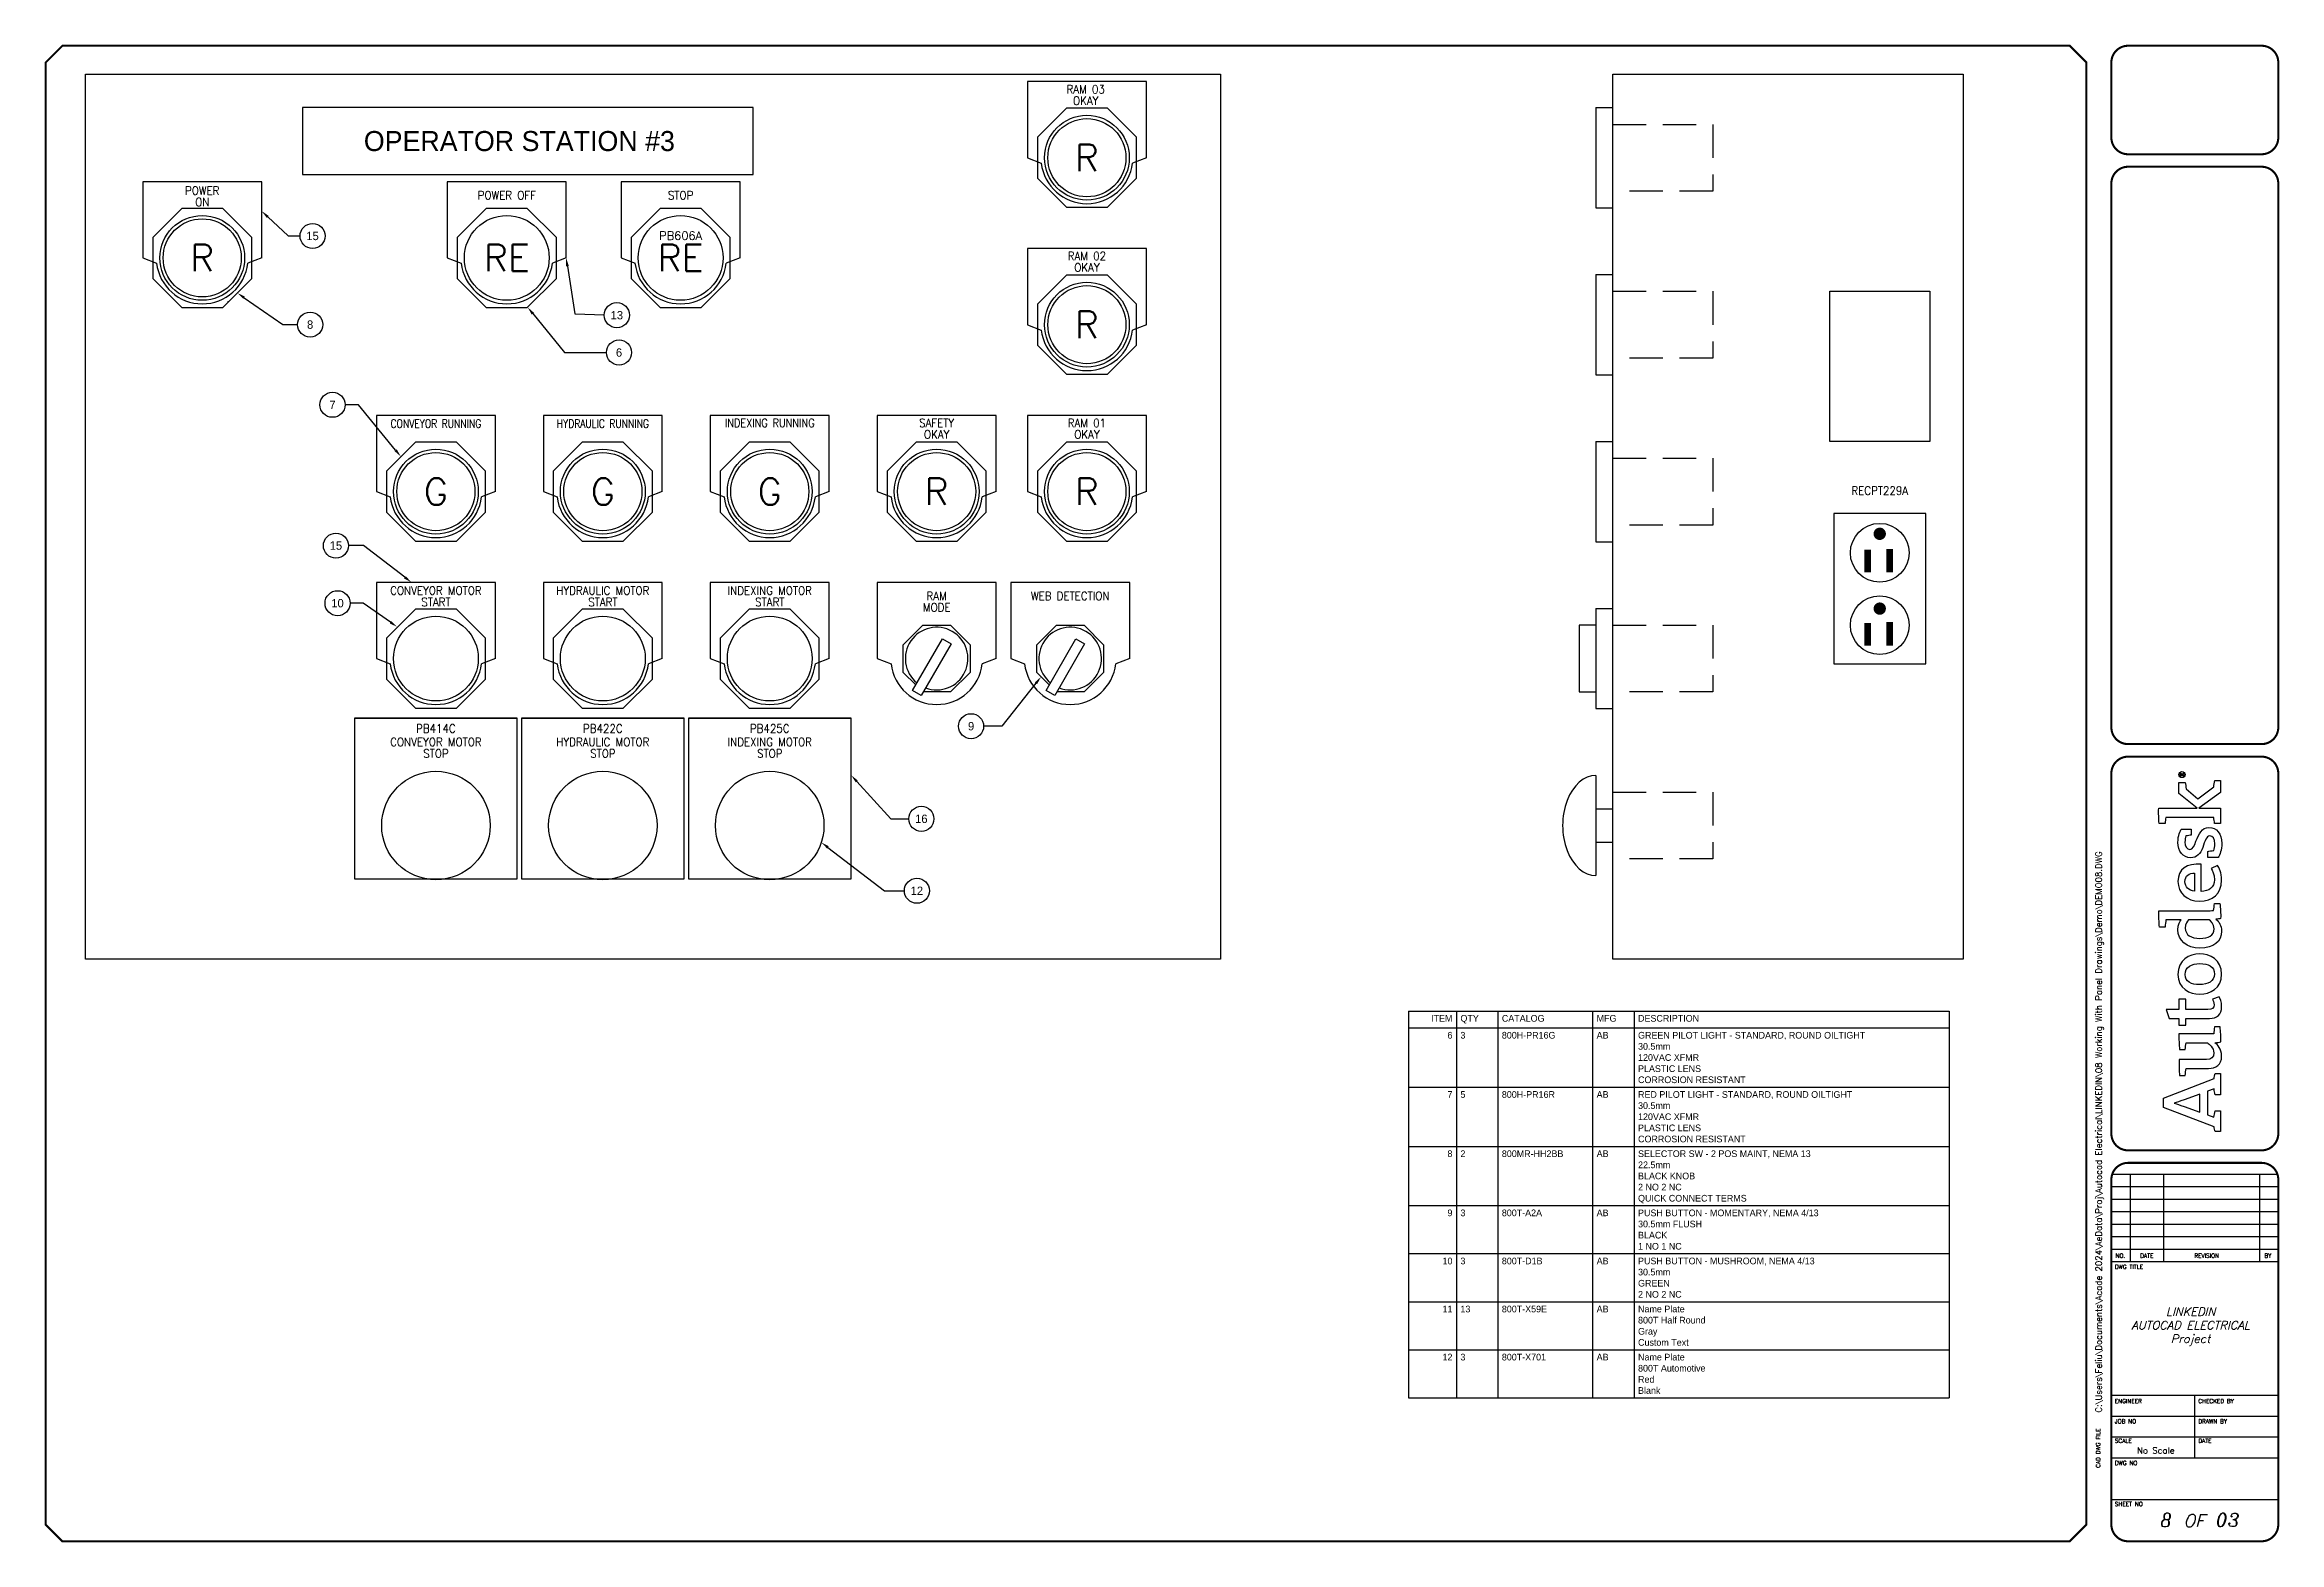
# Model space of a CAD drawing. Header units: inches. Extents: x 0 to 33.5, y 0 to 22.4.
import ezdxf
from ezdxf.enums import TextEntityAlignment as Align

# ---------------------------------------------------------------- set-up
doc = ezdxf.new("R2010")
doc.units = ezdxf.units.IN
doc.header["$MEASUREMENT"] = 0
doc.linetypes.add('DASHED', pattern=[0.75, 0.5, -0.25])
for name, color, linetype in [('LAYER_1', 160, 'Continuous'), ('MISC', 7, 'Continuous'), ('PBAL', 40, 'Continuous'), ('PITEM', 20, 'Continuous'), ('PMISC', 7, 'Continuous'), ('PNPD', 7, 'Continuous'), ('PNPG', 72, 'Continuous'), ('PNPT', 7, 'Continuous'), ('PSYMS', 7, 'Continuous'), ('PTAG', 150, 'Continuous'), ('TITLE', 7, 'Continuous')]:
    doc.layers.add(name, color=color, linetype=linetype)
doc.styles.add('ITALIC', font='ITALIC')
doc.styles.add('LEGACY', font='romans.shx')
doc.styles.add('SIMPLEX', font='SIMPLEX')
doc.styles.add('WD', font='romans.shx')

msp = doc.modelspace()

# ---------------------------------------------------------------- texts
at = {"layer": 'PSYMS'}
msp.add_text('OPERATOR STATION #3', height=0.3, dxfattribs=at).set_placement((7.125, 21), align=Align.MIDDLE_CENTER)

# ---------------------------------------------------------------- blocks, each defined once
blk = doc.blocks.new('ABPB3')
for p, q in [((-0.307, 0.742), (-0.742, 0.307)), ((0.307, 0.742), (-0.307, 0.742)), ((0.742, 0.307), (0.307, 0.742)), ((-0.742, 0.307), (-0.742, -0.307)), ((0.742, -0.307), (0.742, 0.307)), ((-0.742, -0.307), (-0.307, -0.742)), ((0.307, -0.742), (0.742, -0.307)), ((-0.307, -0.742), (0.307, -0.742))]:
    blk.add_line(p, q)
blk.add_circle((0, 0), 0.635)
blk = doc.blocks.new('ABPB3M')
blk.add_circle((0, 0), 0.812)
blk = doc.blocks.new('ABLT3G')
for p, q in [((-0.307, 0.742), (-0.742, 0.307)), ((0.307, 0.742), (-0.307, 0.742)), ((0.742, 0.307), (0.307, 0.742)), ((-0.742, 0.307), (-0.742, -0.307)), ((0.742, -0.307), (0.742, 0.307)), ((-0.742, -0.307), (-0.307, -0.742)), ((0.307, -0.742), (0.742, -0.307)), ((-0.307, -0.742), (0.307, -0.742))]:
    blk.add_line(p, q)
for radius in [0.635, 0.585]:
    blk.add_circle((0, 0), radius)
at = {"style": 'LEGACY'}
blk.add_text('G', height=0.4, dxfattribs=at).set_placement((0, 0), align=Align.MIDDLE)
blk = doc.blocks.new('ABSS2KM')
for p, q in [((-0.5, 0.207), (-0.207, 0.5)), ((-0.207, 0.5), (0.207, 0.5)), ((0.207, 0.5), (0.5, 0.207)), ((-0.5, -0.207), (-0.5, 0.207)), ((-0.362, -0.477), (0.085, 0.297)), ((0.215, 0.222), (-0.232, -0.552)), ((0.085, 0.297), (0.215, 0.222)), ((0.5, 0.207), (0.5, -0.207)), ((-0.314, -0.393), (-0.5, -0.207)), ((0.5, -0.207), (0.207, -0.5)), ((-0.232, -0.552), (-0.362, -0.477)), ((0.207, -0.5), (-0.202, -0.5))]:
    blk.add_line(p, q)
blk.add_arc((0, 0), 0.469, 249.2069, 230.7931)
blk = doc.blocks.new('ABLT3R')
for p, q in [((-0.307, 0.742), (-0.742, 0.307)), ((0.307, 0.742), (-0.307, 0.742)), ((0.742, 0.307), (0.307, 0.742)), ((-0.742, 0.307), (-0.742, -0.307)), ((0.742, -0.307), (0.742, 0.307)), ((-0.742, -0.307), (-0.307, -0.742)), ((0.307, -0.742), (0.742, -0.307)), ((-0.307, -0.742), (0.307, -0.742))]:
    blk.add_line(p, q)
for radius in [0.635, 0.585]:
    blk.add_circle((0, 0), radius)
at = {"style": 'LEGACY'}
blk.add_text('R', height=0.4, dxfattribs=at).set_placement((0, 0), align=Align.MIDDLE)
blk = doc.blocks.new('WD_PTAG')
at = {"style": 'LEGACY', "width": 0.9}
for tag, flags, p in [('P_ITEM', 9, (0, 0.374)), ('P_TAG1', 8, (0, 0.202)), ('DESC1', 8, (0, 0))]:
    blk.add_attdef(tag, text='', height=0.125, dxfattribs=dict(at, flags=flags)).set_placement(p, align=Align.CENTER)
at = {"style": 'LEGACY', "width": 0.7}
blk.add_attdef('LOC', text='', height=0.0625, dxfattribs=at).set_placement((0, 0.359), align=Align.CENTER)
at = {"style": 'LEGACY', "width": 0.9, "flags": 8}
blk.add_attdef('DESC2', text='', height=0.125, dxfattribs=at).set_placement((0.001, -0.047), align=Align.TOP_CENTER)
at = {"linetype": 'Continuous', "style": 'LEGACY', "flags": 1}
for tag, p in [('P_MFG', (-0.016, -0.297)), ('P_CAT', (-0.016, -0.231))]:
    blk.add_attdef(tag, text='', height=0.05, dxfattribs=at).set_placement(p, align=Align.MIDDLE)
at = {"linetype": 'Continuous', "style": 'LEGACY', "flags": 9}
for tag, p in [('P_ASSYCODE', (-0.016, -0.344)), ('WDBLKNAM', (-0.016, -0.197)), ('RATING10', (-0.016, -0.5)), ('RATING12', (-0.016, -0.516)), ('RATING11', (-0.016, -0.531)), ('RATING1', (-0.016, -0.359)), ('RATING2', (-0.016, -0.375)), ('RATING4', (-0.016, -0.391)), ('RATING3', (-0.016, -0.406)), ('RATING8', (-0.016, -0.422)), ('RATING7', (-0.016, -0.438)), ('RATING6', (-0.016, -0.453)), ('RATING5', (-0.016, -0.469)), ('RATING9', (-0.016, -0.484))]:
    blk.add_attdef(tag, text='', height=0.01, dxfattribs=at).set_placement(p, align=Align.CENTER)
blk = doc.blocks.new('TEMP1')
blk.add_lwpolyline([(-0.344, 0.836), (-0.344, -0.289), (0.344, -0.289), (0.344, 0.836)], close=True)
at = {"const_width": 0.0462}
for points in [[(-0.023, 0.684, 1), (0.023, 0.684, 1)], [(-0.023, 0.124, 1), (0.023, 0.124, 1)]]:
    blk.add_lwpolyline(points, format="xyb", close=True, dxfattribs=at)
at = {"const_width": 0.05}
for points in [[(-0.091, 0.565), (-0.091, 0.396)], [(0.074, 0.571), (0.074, 0.396)], [(-0.091, 0.017), (-0.091, -0.153)], [(0.074, 0.023), (0.074, -0.153)]]:
    blk.add_lwpolyline(points, dxfattribs=at)
for centre in [(0, 0.542), (0, 0)]:
    blk.add_circle(centre, 0.22)
blk = doc.blocks.new('NPAB8TSR')
for p, q in [((0.891, 1.141), (-0.891, 1.141)), ((-0.891, 1.141), (-0.891, 0)), ((0.891, 0), (0.891, 1.141)), ((-0.891, 0), (-0.683, -0.08)), ((0.891, 0), (0.683, -0.08))]:
    blk.add_line(p, q)
blk.add_arc((0, 0), 0.688, 186.7, 353.3)
at = {"style": 'LEGACY', "width": 0.9}
for tag, height, flags, p in [('DESC1', 0.125, 8, (0, 0.875)), ('DESC2', 0.125, 8, (0.001, 0.703)), ('MFG', 0.01, 9, (0.328, 0.688)), ('CAT', 0.01, 9, (0.328, 0.672)), ('ASSYCODE', 0.01, 9, (0.328, 0.656))]:
    blk.add_attdef(tag, text='', height=height, dxfattribs=dict(at, flags=flags)).set_placement(p, align=Align.CENTER)
blk = doc.blocks.new('NPAB8TA')
for p, q in [((1.219, 1.609), (-1.219, 1.609)), ((-1.219, 1.609), (-1.219, -0.797)), ((-1.219, 1.609), (1.219, 1.609)), ((1.219, -0.797), (1.219, 1.609)), ((-1.219, -0.797), (1.219, -0.797))]:
    blk.add_line(p, q)
at = {"style": 'LEGACY', "width": 0.9}
for tag, height, flags, p in [('P_TAG1', 0.125, 8, (0, 1.39)), ('DESC1', 0.125, 8, (0, 1.188)), ('DESC2', 0.125, 8, (0.001, 1.016)), ('MFG', 0.01, 9, (0.328, 1)), ('DESC3', 0.125, 8, (0.001, 0.844)), ('ASSYCODE', 0.01, 9, (0.328, 0.969)), ('CAT', 0.01, 9, (0.328, 0.984))]:
    blk.add_attdef(tag, text='', height=height, dxfattribs=dict(at, flags=flags)).set_placement(p, align=Align.CENTER)
blk = doc.blocks.new('AI9-BLK2')
at = {"layer": 'LAYER_1', "color": 7}
blk.add_circle((0, 0), 2.03, dxfattribs=at)
blk.add_open_spline([(1.7, 0), (1.7, -1), (1, -1.8), (0, -1.8), (-1, -1.8), (-1.7, -1), (-1.7, 0), (-1.7, 1), (-1, 1.8), (0, 1.8), (1, 1.8), (1.7, 1), (1.7, 0)], degree=3, knots=[0, 0, 0, 0, 1, 1, 1, 2, 2, 2, 3, 3, 3, 4, 4, 4, 4], dxfattribs=at)
blk = doc.blocks.new('AI9-BLK1')
at = {"layer": 'LAYER_1', "color": 7}
for points, knots in [([(0.7, -1.1), (0.7, -1.1), (0.2, -0.4), (0.2, -0.4), (0.1, -0.2), (0, -0.2), (-0.1, -0.1), (0.3, 0), (0.5, 0.2), (0.5, 0.5), (0.5, 0.8), (0.3, 1.1), (-0.2, 1.1), (-0.2, 1.1), (-0.8, 1.1), (-0.8, 1.1), (-0.8, 1.1), (-0.8, -1.1), (-0.8, -1.1), (-0.8, -1.1), (-0.5, -1.1), (-0.5, -1.1), (-0.5, -1.1), (-0.5, -0.1), (-0.5, -0.1), (-0.4, -0.1), (-0.3, -0.2), (-0.2, -0.3), (-0.2, -0.3), (0.3, -1.1), (0.3, -1.1), (0.3, -1.1), (0.7, -1.1), (0.7, -1.1)], [0, 0, 0, 0, 1, 1, 1, 2, 2, 2, 3, 3, 3, 4, 4, 4, 5, 5, 5, 6, 6, 6, 7, 7, 7, 8, 8, 8, 9, 9, 9, 10, 10, 10, 11, 11, 11, 11]), ([(0.2, 0.5), (0.2, 0.2), (-0.1, 0.1), (-0.3, 0.1), (-0.3, 0.1), (-0.5, 0.1), (-0.5, 0.1), (-0.5, 0.1), (-0.5, 0.8), (-0.5, 0.8), (-0.5, 0.8), (-0.2, 0.8), (-0.2, 0.8), (0.1, 0.8), (0.2, 0.7), (0.2, 0.5)], [0, 0, 0, 0, 1, 1, 1, 2, 2, 2, 3, 3, 3, 4, 4, 4, 5, 5, 5, 5])]:
    blk.add_open_spline(points, degree=3, knots=knots, dxfattribs=at)
blk = doc.blocks.new('LOGO')
for points, knots in [([(35.2, 4.3), (35.2, 4.3), (22.1, 38.1), (22.1, 38.1), (22.1, 38.1), (16.1, 38.1), (16.1, 38.1), (16.1, 38.1), (3.2, 4.3), (3.2, 4.3), (2.2, 4.2), (0.9, 4), (0, 3.7), (0, 3.7), (0, 0), (0, 0), (0, 0), (13.7, 0), (13.7, 0), (13.7, 0), (13.7, 3.7), (13.7, 3.7), (12.4, 4), (10.9, 4.3), (9.5, 4.4), (9.5, 4.4), (11.1, 8.8), (11.1, 8.8), (11.1, 8.8), (26.8, 8.8), (26.8, 8.8), (26.8, 8.8), (28.4, 4.3), (28.4, 4.3), (27, 4.2), (25.8, 4), (24.5, 3.7), (24.5, 3.7), (24.5, 0), (24.5, 0), (24.5, 0), (38.7, 0), (38.7, 0), (38.7, 0), (38.7, 3.7), (38.7, 3.7), (37.9, 3.9), (36, 4.3), (35.2, 4.3)], [0, 0, 0, 0, 1, 1, 1, 2, 2, 2, 3, 3, 3, 4, 4, 4, 5, 5, 5, 6, 6, 6, 7, 7, 7, 8, 8, 8, 9, 9, 9, 10, 10, 10, 11, 11, 11, 12, 12, 12, 13, 13, 13, 14, 14, 14, 15, 15, 15, 16, 16, 16, 16]), ([(12.8, 13.8), (12.8, 13.8), (16.6, 24.3), (16.6, 24.3), (17.8, 27.5), (18.2, 28.8), (18.8, 30.9), (18.8, 30.9), (18.9, 30.9), (18.9, 30.9), (19.6, 28.9), (20, 27.5), (21.1, 24.3), (21.1, 24.3), (24.9, 13.8), (24.9, 13.8), (24.9, 13.8), (12.8, 13.8), (12.8, 13.8)], [0, 0, 0, 0, 1, 1, 1, 2, 2, 2, 3, 3, 3, 4, 4, 4, 5, 5, 5, 6, 6, 6, 6]), ([(70.8, 23.1), (70.8, 23.1), (70.8, 27.7), (70.8, 27.7), (70.8, 27.7), (75.3, 27.7), (75.3, 27.7), (75.3, 27.7), (75.3, 34.3), (75.3, 34.3), (75.3, 34.3), (81.3, 36.2), (81.3, 36.2), (81.3, 36.2), (81.3, 27.7), (81.3, 27.7), (81.3, 27.7), (88, 27.7), (88, 27.7), (88, 27.7), (88, 23.1), (88, 23.1), (88, 23.1), (81.3, 23.1), (81.3, 23.1), (81.3, 23.1), (81.3, 8.4), (81.3, 8.4), (81.3, 5.6), (82.1, 4.3), (84.3, 4.3), (86, 4.3), (87.5, 5.1), (88, 5.5), (88, 5.5), (89.7, 0.9), (89.7, 0.9), (88.7, 0.3), (86.5, -0.7), (83.2, -0.7), (77.6, -0.7), (75.3, 2.4), (75.3, 7.4), (75.3, 7.4), (75.3, 23.1), (75.3, 23.1), (75.3, 23.1), (70.8, 23.1), (70.8, 23.1)], [0, 0, 0, 0, 1, 1, 1, 2, 2, 2, 3, 3, 3, 4, 4, 4, 5, 5, 5, 6, 6, 6, 7, 7, 7, 8, 8, 8, 9, 9, 9, 10, 10, 10, 11, 11, 11, 12, 12, 12, 13, 13, 13, 14, 14, 14, 15, 15, 15, 16, 16, 16, 16]), ([(147.1, 4.7), (147.1, 5.4), (147, 6.1), (147, 6.9), (147, 6.9), (147, 41.1), (147, 41.1), (143.4, 41.2), (139.3, 41), (136.1, 40.7), (136.1, 40.7), (136.1, 37), (136.1, 37), (137.7, 36.8), (139.6, 36.6), (141, 36.4), (141, 36.4), (141, 36.4), (141, 36.4), (141, 36.4), (141, 26.2), (141, 26.2), (140, 27.1), (138, 28.4), (134.3, 28.4), (127.3, 28.4), (122, 22.6), (122, 13.8), (122, 4.5), (126.6, -0.7), (133.4, -0.7), (137.1, -0.7), (139.6, 1.1), (141.3, 3.1), (141.3, 2.1), (141.6, 0.6), (141.8, 0), (145.2, -0.2), (148.7, 0.1), (151.7, 0.4), (151.7, 0.4), (151.7, 4.1), (151.7, 4.1), (150.2, 4.2), (148.4, 4.5), (147.1, 4.7)], [0, 0, 0, 0, 1, 1, 1, 2, 2, 2, 3, 3, 3, 4, 4, 4, 5, 5, 5, 6, 6, 6, 7, 7, 7, 8, 8, 8, 9, 9, 9, 10, 10, 10, 11, 11, 11, 12, 12, 12, 13, 13, 13, 14, 14, 14, 15, 15, 15, 15]), ([(229.4, 4.6), (229.4, 4.6), (221.5, 15.2), (221.5, 15.2), (221.5, 15.2), (228, 23), (228, 23), (229.4, 23.1), (231.3, 23.3), (232.4, 23.6), (232.4, 23.6), (232.4, 27.7), (232.4, 27.7), (232.4, 27.7), (225, 27.7), (225, 27.7), (225, 27.7), (215.2, 15.6), (215.2, 15.6), (215.2, 15.6), (215.2, 41.2), (215.2, 41.2), (211.8, 41.3), (208.2, 41.2), (205.1, 40.9), (205.1, 40.9), (205.1, 36.9), (205.1, 36.9), (206.5, 36.8), (208, 36.6), (209.1, 36.5), (209.1, 36.5), (209.1, 4.5), (209.1, 4.5), (207.8, 4.4), (206.3, 4.2), (205.1, 4), (205.1, 4), (205.1, 0), (205.1, 0), (205.1, 0), (215.2, 0), (215.2, 0), (215.2, 0), (215.2, 14.5), (215.2, 14.5), (215.2, 14.5), (225.6, 0), (225.6, 0), (225.6, 0), (233.7, 0), (233.7, 0), (233.7, 0), (233.7, 3.8), (233.7, 3.8), (232.2, 4.2), (230.6, 4.4), (229.4, 4.6)], [0, 0, 0, 0, 1, 1, 1, 2, 2, 2, 3, 3, 3, 4, 4, 4, 5, 5, 5, 6, 6, 6, 7, 7, 7, 8, 8, 8, 9, 9, 9, 10, 10, 10, 11, 11, 11, 12, 12, 12, 13, 13, 13, 14, 14, 14, 15, 15, 15, 16, 16, 16, 17, 17, 17, 18, 18, 18, 19, 19, 19, 19]), ([(59.7, -0.1), (59.5, 0.6), (59.2, 2.6), (59.1, 3.8), (57.8, 2), (54.9, -0.7), (50.2, -0.7), (44.2, -0.7), (42, 3.1), (42, 8.1), (42, 8.1), (42, 22.9), (42, 22.9), (40.6, 23.2), (38.8, 23.4), (37.3, 23.5), (37.3, 23.5), (37.3, 27.3), (37.3, 27.3), (40.3, 27.6), (44.4, 27.8), (48, 27.6), (48, 27.6), (48, 9.3), (48, 9.3), (48, 6.2), (49.1, 4.5), (52.3, 4.5), (55.8, 4.5), (58.4, 7.9), (59, 8.6), (59, 8.6), (59, 23), (59, 23), (57.8, 23.2), (56, 23.4), (54.6, 23.5), (54.6, 23.5), (54.6, 27.3), (54.6, 27.3), (57.6, 27.7), (61.5, 27.8), (65, 27.7), (65, 27.7), (65, 4.6), (65, 4.6), (66.3, 4.4), (68.1, 4.2), (69.6, 4.1), (69.6, 4.1), (69.6, 0.3), (69.6, 0.3), (66.7, 0), (63, -0.2), (59.7, -0.1)], [0, 0, 0, 0, 1, 1, 1, 2, 2, 2, 3, 3, 3, 4, 4, 4, 5, 5, 5, 6, 6, 6, 7, 7, 7, 8, 8, 8, 9, 9, 9, 10, 10, 10, 11, 11, 11, 12, 12, 12, 13, 13, 13, 14, 14, 14, 15, 15, 15, 16, 16, 16, 17, 17, 17, 18, 18, 18, 18]), ([(104.8, -0.7), (95.2, -0.7), (91.4, 7), (91.4, 13.8), (91.4, 20.6), (95.1, 28.4), (104.6, 28.4), (114.1, 28.4), (118.3, 20.8), (118.3, 14), (118.3, 7.2), (114.2, -0.7), (104.8, -0.7)], [0, 0, 0, 0, 1, 1, 1, 2, 2, 2, 3, 3, 3, 4, 4, 4, 4]), ([(104.5, 23.6), (99.6, 23.6), (97.8, 19.5), (97.8, 14), (97.8, 8.5), (99.9, 4.1), (104.8, 4.1), (109.8, 4.1), (111.8, 8.2), (111.8, 13.8), (111.8, 19.3), (109.5, 23.6), (104.5, 23.6)], [0, 0, 0, 0, 1, 1, 1, 2, 2, 2, 3, 3, 3, 4, 4, 4, 4]), ([(141, 7.6), (140.3, 6.7), (138.2, 4.3), (135, 4.3), (130.5, 4.3), (128.5, 8.1), (128.5, 13.8), (128.5, 19.6), (130.9, 23.5), (135.4, 23.5), (138.3, 23.5), (139.9, 22.3), (141, 21.3), (141, 21.3), (141, 7.6), (141, 7.6)], [0, 0, 0, 0, 1, 1, 1, 2, 2, 2, 3, 3, 3, 4, 4, 4, 5, 5, 5, 5]), ([(167.6, 4.1), (171.4, 4.1), (173.8, 5.5), (175, 6.2), (175, 6.2), (177.1, 2.1), (177.1, 2.1), (175.5, 1.1), (172.6, -0.7), (167.2, -0.7), (158.2, -0.7), (153.3, 5.5), (153.3, 14), (153.3, 22.5), (158.9, 28.4), (166.4, 28.4), (174.6, 28.4), (178.7, 22.5), (177.9, 12.9), (177.9, 12.9), (159.8, 12.9), (159.8, 12.9), (160, 7.9), (162.3, 4.1), (167.6, 4.1)], [0, 0, 0, 0, 1, 1, 1, 2, 2, 2, 3, 3, 3, 4, 4, 4, 5, 5, 5, 6, 6, 6, 7, 7, 7, 8, 8, 8, 8]), ([(172, 17.3), (171.9, 20.8), (170.4, 23.7), (166.3, 23.7), (162.6, 23.7), (160.6, 21.2), (159.9, 17.3), (159.9, 17.3), (172, 17.3), (172, 17.3)], [0, 0, 0, 0, 1, 1, 1, 2, 2, 2, 3, 3, 3, 3]), ([(193.3, 16.4), (190.2, 17.6), (187.8, 18.3), (187.8, 20.5), (187.8, 22.6), (189.9, 23.7), (192.6, 23.7), (194.1, 23.7), (195.6, 23.5), (196.8, 23.1), (196.9, 21.9), (197.1, 20.1), (197.3, 19.6), (197.3, 19.6), (201.3, 19.6), (201.3, 19.6), (201.3, 19.6), (201.3, 26.1), (201.3, 26.1), (200.2, 26.8), (197.1, 28.4), (192.4, 28.4), (186.5, 28.4), (182.2, 25), (182.2, 20.1), (182.2, 15.7), (184.9, 13.4), (189.1, 11.9), (193.4, 10.4), (196.7, 9.3), (196.7, 7.2), (196.7, 5.1), (195, 3.9), (191.4, 3.9), (189.9, 3.9), (188.1, 4.1), (187, 4.6), (186.9, 5.9), (186.6, 7.8), (186.3, 8.4), (186.3, 8.4), (182.3, 8.4), (182.3, 8.4), (182.3, 8.4), (182.3, 1.6), (182.3, 1.6), (182.3, 1.6), (182.3, 1.6), (182.3, 1.6), (184.1, 0.5), (187.5, -0.8), (191.8, -0.8), (198.3, -0.8), (202.4, 2.6), (202.4, 7.8), (202.4, 12.5), (197.8, 14.6), (193.3, 16.4)], [0, 0, 0, 0, 1, 1, 1, 2, 2, 2, 3, 3, 3, 4, 4, 4, 5, 5, 5, 6, 6, 6, 7, 7, 7, 8, 8, 8, 9, 9, 9, 10, 10, 10, 11, 11, 11, 12, 12, 12, 13, 13, 13, 14, 14, 14, 15, 15, 15, 16, 16, 16, 17, 17, 17, 18, 18, 18, 19, 19, 19, 19])]:
    blk.add_open_spline(points, degree=3, knots=knots)
for name, p in [('AI9-BLK2', (237.6, 25.7)), ('AI9-BLK1', (237.8, 25.7))]:
    blk.add_blockref(name, p)
blk = doc.blocks.new('acade_title')
at = {"layer": 'TITLE'}
for p, q in [((30.594, 22.177), (30.594, 20.781)), ((30.969, 5.531), (33.469, 5.531)), ((31.25, 5.531), (31.25, 4.219)), ((31.75, 5.531), (31.75, 4.219)), ((33.188, 5.531), (33.188, 4.219)), ((30.969, 5.344), (33.469, 5.344)), ((30.969, 5.156), (33.469, 5.156)), ((30.969, 4.969), (33.469, 4.969)), ((30.969, 4.781), (33.469, 4.781)), ((30.969, 4.594), (33.469, 4.594)), ((30.969, 4.406), (33.469, 4.406)), ((30.969, 4.219), (33.469, 4.219)), ((30.594, 0.281), (30.594, 2.214)), ((30.969, 2.219), (33.469, 2.219)), ((32.219, 1.281), (32.219, 2.219)), ((30.969, 1.906), (33.469, 1.906)), ((30.969, 1.594), (33.469, 1.594)), ((30.969, 1.281), (33.469, 1.281)), ((30.969, 0.656), (33.469, 0.656))]:
    blk.add_line(p, q, dxfattribs=at)
at = {"layer": 'TITLE', "const_width": 0.0312}
blk.add_lwpolyline([(30.594, 0.281), (30.594, 22.177), (30.344, 22.427), (0.281, 22.427), (0.031, 22.177), (0.031, 0.281), (0.281, 0.031), (30.344, 0.031)], close=True, dxfattribs=at)
for points in [[(31.219, 22.427, 0.414214), (30.969, 22.177, 0.414214)], [(33.469, 22.177, 0.414214), (33.219, 22.427, 0.414214)], [(30.969, 21.052, 0.414214), (31.219, 20.802, 0.414214)], [(33.219, 20.802, 0.414214), (33.469, 21.052, 0.414214)], [(31.219, 20.615, 0.414214), (30.969, 20.365, 0.414214)], [(33.469, 20.365, 0.414214), (33.219, 20.615, 0.414214)], [(30.969, 12.219, 0.414214), (31.219, 11.969, 0.414214)], [(33.219, 11.969, 0.414214), (33.469, 12.219, 0.414214)], [(31.219, 11.781, 0.414214), (30.969, 11.531, 0.414214)], [(33.469, 11.531, 0.414214), (33.219, 11.781, 0.414214)], [(30.969, 6.135, 0.414214), (31.219, 5.885, 0.414214)], [(33.219, 5.885, 0.414214), (33.469, 6.135, 0.414214)], [(31.219, 5.698, 0.414214), (30.969, 5.448, 0.414214)], [(33.469, 5.448, 0.414214), (33.219, 5.698, 0.414214)], [(30.969, 0.281, 0.414214), (31.219, 0.031, 0.414214)], [(33.219, 0.031, 0.414214), (33.469, 0.281, 0.414214)]]:
    blk.add_lwpolyline(points, format="xyb", dxfattribs=at)
for points in [[(33.219, 22.427), (31.219, 22.427)], [(30.969, 22.177), (30.969, 21.052)], [(33.469, 22.177), (33.469, 21.052)], [(33.219, 20.802), (31.219, 20.802)], [(33.219, 20.615), (31.219, 20.615)], [(30.969, 20.365), (30.969, 12.219)], [(33.469, 20.365), (33.469, 12.219)], [(31.219, 11.969), (33.219, 11.969)], [(31.219, 11.781), (33.219, 11.781)], [(31.219, 5.885), (33.219, 5.885)], [(31.219, 5.698), (33.219, 5.698)], [(30.969, 5.448), (30.969, 0.281)], [(33.469, 5.448), (33.469, 0.281)], [(31.219, 0.031), (33.219, 0.031)]]:
    blk.add_lwpolyline(points, dxfattribs=at)
at = {"layer": 'TITLE', "color": 7, "const_width": 0.0312}
for points in [[(30.969, 11.531), (30.969, 6.135)], [(33.469, 11.531), (33.469, 6.135)]]:
    blk.add_lwpolyline(points, dxfattribs=at)
at = {"xscale": 0.02250000000000085, "yscale": 0.02250000000000085, "zscale": 0.02250000000000085, "rotation": 90}
blk.add_blockref('LOGO', (32.605, 6.167), dxfattribs=at)
at = {"layer": 'TITLE', "color": 1, "style": 'SIMPLEX'}
for s, p in [('DWG TITLE', (31.021, 4.109)), ('ENGINEER', (31.021, 2.099)), ('CHECKED BY', (32.271, 2.099)), ('JOB NO', (31.021, 1.797)), ('DRAWN BY', (32.271, 1.797)), ('SCALE', (31.021, 1.505)), ('DATE', (32.271, 1.505)), ('DWG NO', (31.021, 1.172)), ('SHEET NO', (31.021, 0.557))]:
    blk.add_text(s, height=0.0625, dxfattribs=at).set_placement(p)
at = {"layer": 'TITLE', "color": 1}
for s, height, style, p in [('NO.', 0.0625, 'SIMPLEX', (31.104, 4.307)), ('DATE', 0.0625, 'SIMPLEX', (31.5, 4.307)), ('REVISION', 0.0625, 'SIMPLEX', (32.396, 4.307)), ('BY', 0.0625, 'SIMPLEX', (33.313, 4.307)), ('OF', 0.1875, 'ITALIC', (32.208, 0.339))]:
    blk.add_text(s, height=height, dxfattribs=dict(at, style=style)).set_placement(p, align=Align.MIDDLE)
at = {"layer": 'TITLE', "color": 1, "style": 'SIMPLEX'}
blk.add_text('CAD DWG FILE', height=0.0625, rotation=90, dxfattribs=at).set_placement((30.802, 1.13))
at = {"layer": 'TITLE', "color": 1, "style": 'ITALIC'}
for tag, height, p in [('TITLE#1', 0.125, (32.156, 3.406)), ('TITLE#2', 0.125, (32.156, 3.204)), ('TITLE#3', 0.125, (32.156, 3.001)), ('TITLE#4', 0.125, (32.156, 2.799)), ('DWG#', 0.2, (32.156, 0.826))]:
    blk.add_attdef(tag, text='', height=height, dxfattribs=at).set_placement(p, align=Align.CENTER)
at = {"layer": 'TITLE', "color": 1, "style": 'SIMPLEX'}
blk.add_attdef('CAD#', (30.826, 1.958), '', height=0.0938, rotation=90, dxfattribs=at)
at = {"layer": 'TITLE', "color": 1}
for tag, p, height, style in [('ENGINEER', (31.237, 1.958), 0.0938, 'ITALIC'), ('CHKDBY', (32.424, 1.958), 0.0938, 'ITALIC'), ('JOB#', (31.464, 1.644), 0.0938, 'SIMPLEX'), ('DRAWNBY', (32.494, 1.644), 0.0938, 'ITALIC'), ('SCALE', (31.353, 1.344), 0.0938, 'SIMPLEX'), ('DATE', (32.408, 1.344), 0.0938, 'SIMPLEX'), ('SHTS', (32.532, 0.25), 0.2, 'ITALIC')]:
    blk.add_attdef(tag, p, '', height=height, dxfattribs=dict(at, style=style))
at = {"layer": 'TITLE', "color": 1, "style": 'ITALIC'}
blk.add_attdef('SH#', text='', height=0.2, dxfattribs=at).set_placement((31.881, 0.25), align=Align.RIGHT)
at = {"layer": 'TITLE', "color": 7, "flags": 9}
blk.add_attdef('WD_TB', (31.219, 0.031), '', height=0.125, dxfattribs=at)
blk = doc.blocks.new('*T15')
at = {"layer": 'MISC', "color": 0, "linetype": 'ByBlock', "lineweight": -2, "transparency": 16777216}
for p, q in [((0, 0), (8.1, 0)), ((0, 0), (0, -5.793)), ((0.72, 0), (0.72, -5.793)), ((1.34, 0), (1.34, -5.793)), ((2.76, 0), (2.76, -5.793)), ((3.38, 0), (3.38, -5.793)), ((8.1, 0), (8.1, -5.793)), ((0, -0.253), (8.1, -0.253)), ((0, -1.14), (8.1, -1.14)), ((0, -2.027), (8.1, -2.027)), ((0, -2.913), (8.1, -2.913)), ((0, -3.633), (8.1, -3.633)), ((0, -4.353), (8.1, -4.353)), ((0, -5.073), (8.1, -5.073)), ((0, -5.793), (8.1, -5.793))]:
    blk.add_line(p, q, dxfattribs=at)
at = {"layer": 'MISC', "color": 0, "transparency": 16777216, "char_height": 0.1}
for s, insert, width, attachment_point in [('ITEM', (0.66, -0.06), 0.6, 3), ('6\\P\\P\\P\\P', (0.66, -0.313), 0.6, 3), ('3\\P\\P\\P\\P', (0.78, -0.313), 0.5, 1), ('QTY', (0.78, -0.06), 0.5, 1), ('800H-PR16G\\P\\P\\P\\P', (1.4, -0.313), 1.3, 1), ('CATALOG', (1.4, -0.06), 1.3, 1), ('AB\\P\\P\\P\\P', (2.82, -0.313), 0.5, 1), ('MFG', (2.82, -0.06), 0.5, 1), ('GREEN PILOT LIGHT - STANDARD, ROUND OILTIGHT\\P30.5mm\\P120VAC XFMR\\PPLASTIC LENS\\PCORROSION RESISTANT', (3.44, -0.313), 4.6, 1), ('DESCRIPTION', (3.44, -0.06), 4.6, 1), ('7\\P\\P\\P\\P', (0.66, -1.2), 0.6, 3), ('5\\P\\P\\P\\P', (0.78, -1.2), 0.5, 1), ('800H-PR16R\\P\\P\\P\\P', (1.4, -1.2), 1.3, 1), ('AB\\P\\P\\P\\P', (2.82, -1.2), 0.5, 1), ('RED PILOT LIGHT - STANDARD, ROUND OILTIGHT\\P30.5mm\\P120VAC XFMR\\PPLASTIC LENS\\PCORROSION RESISTANT', (3.44, -1.2), 4.6, 1), ('8\\P\\P\\P\\P', (0.66, -2.087), 0.6, 3), ('2\\P\\P\\P\\P', (0.78, -2.087), 0.5, 1), ('800MR-HH2BB\\P\\P\\P\\P', (1.4, -2.087), 1.3, 1), ('AB\\P\\P\\P\\P', (2.82, -2.087), 0.5, 1), ('SELECTOR SW - 2 POS MAINT, NEMA 13\\P22.5mm\\PBLACK KNOB\\P2 NO 2 NC\\PQUICK CONNECT TERMS', (3.44, -2.087), 4.6, 1), ('9\\P\\P\\P', (0.66, -2.973), 0.6, 3), ('3\\P\\P\\P', (0.78, -2.973), 0.5, 1), ('800T-A2A\\P\\P\\P', (1.4, -2.973), 1.3, 1), ('AB\\P\\P\\P', (2.82, -2.973), 0.5, 1), ('PUSH BUTTON - MOMENTARY, NEMA 4/13\\P30.5mm FLUSH\\PBLACK\\P1 NO 1 NC', (3.44, -2.973), 4.6, 1), ('10\\P\\P\\P', (0.66, -3.693), 0.6, 3), ('3\\P\\P\\P', (0.78, -3.693), 0.5, 1), ('800T-D1B\\P\\P\\P', (1.4, -3.693), 1.3, 1), ('AB\\P\\P\\P', (2.82, -3.693), 0.5, 1), ('PUSH BUTTON - MUSHROOM, NEMA 4/13\\P30.5mm\\PGREEN\\P2 NO 2 NC', (3.44, -3.693), 4.6, 1), ('11\\P\\P\\P', (0.66, -4.413), 0.6, 3), ('13\\P\\P\\P', (0.78, -4.413), 0.5, 1), ('800T-X59E\\P\\P\\P', (1.4, -4.413), 1.3, 1), ('AB\\P\\P\\P', (2.82, -4.413), 0.5, 1), ('Name Plate\\P800T Half Round\\PGray\\PCustom Text', (3.44, -4.413), 4.6, 1), ('12\\P\\P\\P', (0.66, -5.133), 0.6, 3), ('3\\P\\P\\P', (0.78, -5.133), 0.5, 1), ('800T-X701\\P\\P\\P', (1.4, -5.133), 1.3, 1), ('AB\\P\\P\\P', (2.82, -5.133), 0.5, 1), ('Name Plate\\P800T Automotive\\PRed\\PBlank', (3.44, -5.133), 4.6, 1)]:
    blk.add_mtext(s, dxfattribs=dict(at, insert=insert, width=width, attachment_point=attachment_point))
blk = doc.blocks.new('PNLC7D')
at = {"layer": 'PBAL'}
blk.add_circle((0.1875, 0), 0.1875, dxfattribs=at)
at = {"layer": 'PITEM'}
blk.add_attdef('B_ITEM', text='', height=0.125, dxfattribs=at).set_placement((0.1875, 0), align=Align.MIDDLE)
blk = doc.blocks.new('PNLC8C')
at = {"layer": 'PBAL'}
blk.add_circle((0.1875, 0), 0.1875, dxfattribs=at)
at = {"layer": 'PITEM'}
blk.add_attdef('B_ITEM', text='', height=0.125, dxfattribs=at).set_placement((0.1875, 0), align=Align.MIDDLE)
blk = doc.blocks.new('PNLC9B')
at = {"layer": 'PBAL'}
blk.add_circle((-0.1875, 0), 0.1875, dxfattribs=at)
at = {"layer": 'PITEM'}
blk.add_attdef('B_ITEM', text='', height=0.125, dxfattribs=at).set_placement((-0.1875, 0), align=Align.MIDDLE)
blk = doc.blocks.new('PNLCAA')
at = {"layer": 'PBAL'}
blk.add_circle((-0.1875, 0), 0.1875, dxfattribs=at)
at = {"layer": 'PITEM'}
blk.add_attdef('B_ITEM', text='', height=0.125, dxfattribs=at).set_placement((-0.1875, 0), align=Align.MIDDLE)
blk = doc.blocks.new('PNLCB9')
at = {"layer": 'PBAL'}
blk.add_circle((-0.1875, 0), 0.1875, dxfattribs=at)
at = {"layer": 'PITEM'}
blk.add_attdef('B_ITEM', text='', height=0.125, dxfattribs=at).set_placement((-0.1875, 0), align=Align.MIDDLE)
blk = doc.blocks.new('PNLCC8')
at = {"layer": 'PBAL'}
blk.add_circle((-0.1875, 0), 0.1875, dxfattribs=at)
at = {"layer": 'PITEM'}
blk.add_attdef('B_ITEM', text='', height=0.125, dxfattribs=at).set_placement((-0.1875, 0), align=Align.MIDDLE)
blk = doc.blocks.new('PNLCD7')
at = {"layer": 'PBAL'}
blk.add_circle((0.1875, 0), 0.1875, dxfattribs=at)
at = {"layer": 'PITEM'}
blk.add_attdef('B_ITEM', text='', height=0.125, dxfattribs=at).set_placement((0.1875, 0), align=Align.MIDDLE)
blk = doc.blocks.new('PNLCE6')
at = {"layer": 'PBAL'}
blk.add_circle((0.1875, 0), 0.1875, dxfattribs=at)
at = {"layer": 'PITEM'}
blk.add_attdef('B_ITEM', text='', height=0.125, dxfattribs=at).set_placement((0.1875, 0), align=Align.MIDDLE)
blk = doc.blocks.new('ABPB3R')
for p, q in [((-0.307, 0.742), (-0.742, 0.307)), ((0.307, 0.742), (-0.307, 0.742)), ((0.742, 0.307), (0.307, 0.742)), ((-0.742, 0.307), (-0.742, -0.307)), ((0.742, -0.307), (0.742, 0.307)), ((-0.742, -0.307), (-0.307, -0.742)), ((0.307, -0.742), (0.742, -0.307)), ((-0.307, -0.742), (0.307, -0.742))]:
    blk.add_line(p, q)
blk.add_circle((0, 0), 0.635)
at = {"style": 'WD'}
blk.add_attdef('COLOR', text='', height=0.4, dxfattribs=at).set_placement((0, 0), align=Align.MIDDLE)
blk = doc.blocks.new('PNLDAF')
at = {"layer": 'PBAL'}
blk.add_circle((0.1875, 0), 0.1875, dxfattribs=at)
at = {"layer": 'PITEM'}
blk.add_attdef('B_ITEM', text='', height=0.125, dxfattribs=at).set_placement((0.1875, 0), align=Align.MIDDLE)
blk = doc.blocks.new('PNLDBE')
at = {"layer": 'PBAL'}
blk.add_circle((0.187, -0.007), 0.188, dxfattribs=at)
at = {"layer": 'PITEM'}
blk.add_attdef('B_ITEM', text='', height=0.125, dxfattribs=at).set_placement((0.187, -0.007), align=Align.MIDDLE)

# ---------------------------------------------------------------- linework, layer by layer
at = {"layer": 'PBAL'}
for p, q in [((3.357, 19.864), (3.661, 19.578)), ((3.661, 19.578), (3.84, 19.578)), ((7.845, 19.126), (7.958, 18.414)), ((3.003, 18.654), (3.584, 18.251)), ((7.327, 18.415), (7.801, 17.833)), ((7.958, 18.414), (8.398, 18.399)), ((3.584, 18.251), (3.804, 18.251)), ((7.801, 17.833), (8.43, 17.833)), ((4.716, 17.05), (4.514, 17.05)), ((5.271, 16.372), (4.716, 17.05)), ((4.79, 14.941), (4.565, 14.941)), ((5.41, 14.467), (4.79, 14.941)), ((4.788, 14.079), (4.589, 14.079)), ((5.195, 13.794), (4.788, 14.079)), ((14.862, 12.88), (14.352, 12.237)), ((14.352, 12.237), (14.078, 12.237)), ((12.178, 11.411), (12.691, 10.85)), ((12.691, 10.85), (12.958, 10.85)), ((11.747, 10.422), (12.594, 9.773)), ((12.594, 9.773), (12.891, 9.773))]:
    msp.add_line(p, q, dxfattribs=at)
msp.add_point((2.764, 18.59), dxfattribs=at)
for points in [[(3.343, 19.849), (3.371, 19.879), (3.266, 19.95)], [(7.825, 19.122), (7.866, 19.129), (7.826, 19.249)], [(2.991, 18.637), (3.014, 18.671), (2.9, 18.725)], [(7.311, 18.401), (7.343, 18.428), (7.248, 18.512)], [(5.287, 16.385), (5.255, 16.358), (5.35, 16.275)], [(5.423, 14.483), (5.397, 14.45), (5.509, 14.391)], [(5.207, 13.811), (5.183, 13.777), (5.298, 13.722)], [(14.846, 12.893), (14.879, 12.867), (14.94, 12.978)], [(12.163, 11.397), (12.193, 11.425), (12.094, 11.503)], [(11.734, 10.405), (11.759, 10.438), (11.647, 10.498)]]:
    msp.add_solid(points, dxfattribs=at)
at = {"layer": 'PSYMS'}
for p, q in [((0.625, 22), (17.625, 22)), ((0.625, 8.75), (0.625, 22)), ((17.625, 22), (17.625, 8.75)), ((23.5, 22), (28.75, 22)), ((23.5, 8.75), (23.5, 22)), ((28.75, 22), (28.75, 8.75)), ((3.875, 21.5), (3.875, 20.5)), ((10.625, 21.5), (3.875, 21.5)), ((10.625, 20.5), (10.625, 21.5)), ((23.25, 21.5), (23.25, 20)), ((23.25, 21.5), (23.5, 21.5)), ((3.875, 20.5), (10.625, 20.5)), ((23.25, 20), (23.5, 20)), ((23.25, 19), (23.25, 17.5)), ((23.25, 19), (23.5, 19)), ((26.75, 18.75), (28.25, 18.75)), ((26.75, 16.5), (26.75, 18.75)), ((28.25, 18.75), (28.25, 16.5)), ((23.25, 17.5), (23.5, 17.5)), ((23.25, 16.5), (23.25, 15)), ((23.25, 16.5), (23.5, 16.5)), ((28.25, 16.5), (26.75, 16.5)), ((23.25, 15), (23.5, 15)), ((23.25, 13.75), (23, 13.75)), ((23, 13.75), (23, 12.75)), ((23.25, 14), (23.25, 12.5)), ((23.25, 14), (23.5, 14)), ((23, 12.75), (23.25, 12.75)), ((23.25, 12.5), (23.5, 12.5)), ((23.25, 11.5), (23.25, 10)), ((23.25, 11), (23.5, 11)), ((23.25, 10.5), (23.5, 10.5)), ((17.625, 8.75), (0.625, 8.75)), ((28.75, 8.75), (23.5, 8.75))]:
    msp.add_line(p, q, dxfattribs=at)
at = {"layer": 'PSYMS', "linetype": 'DASHED'}
for p, q in [((23.5, 21.25), (25, 21.25)), ((25, 21.25), (25, 20.25)), ((25, 20.25), (23.5, 20.25)), ((23.5, 18.75), (25, 18.75)), ((25, 18.75), (25, 17.75)), ((25, 17.75), (23.5, 17.75)), ((23.5, 16.25), (25, 16.25)), ((25, 16.25), (25, 15.25)), ((25, 15.25), (23.5, 15.25)), ((23.5, 13.75), (25, 13.75)), ((25, 13.75), (25, 12.75)), ((25, 12.75), (23.5, 12.75)), ((23.5, 11.25), (25, 11.25)), ((25, 11.25), (25, 10.25)), ((25, 10.25), (23.5, 10.25))]:
    msp.add_line(p, q, dxfattribs=at)
at = {"layer": 'PSYMS'}
msp.add_ellipse((23.25, 10.75), major_axis=(0, 0.75), ratio=0.666667, start_param=6.283185, end_param=9.424778, dxfattribs=at)

# ---------------------------------------------------------------- block references
ref = msp.add_blockref('acade_title', (0, 0))
ref.add_attrib('SHTS', '03', (32.532, 0.25), dxfattribs={"layer": 'MISC', "color": 1, "height": 0.2, "style": 'ITALIC'})
ref.add_attrib('TITLE#3', 'Project', dxfattribs={"layer": 'MISC', "color": 1, "height": 0.125, "style": 'ITALIC'}).set_placement((32.156, 3.001), align=Align.CENTER)
ref.add_attrib('TITLE#2', 'AUTOCAD ELECTRICAL', dxfattribs={"layer": 'MISC', "color": 1, "height": 0.125, "style": 'ITALIC'}).set_placement((32.156, 3.204), align=Align.CENTER)
ref.add_attrib('SH#', '8', dxfattribs={"layer": 'MISC', "color": 1, "height": 0.2, "style": 'ITALIC'}).set_placement((31.881, 0.25), align=Align.RIGHT)
ref.add_attrib('SCALE', 'No Scale', (31.353, 1.344), dxfattribs={"layer": 'MISC', "color": 1, "height": 0.0938, "style": 'SIMPLEX'})
ref.add_attrib('CAD#', 'C:\\Users\\Feliu\\Documents\\Acade 2024\\AeData\\Proj\\Autocad Electrical\\LINKEDIN\\08 Working With Panel Drawings\\Demo\\DEMO08.DWG', (30.826, 1.958), dxfattribs={"layer": 'MISC', "color": 1, "height": 0.09375, "rotation": 90, "style": 'SIMPLEX'})
ref.add_attrib('TITLE#1', 'LINKEDIN', dxfattribs={"layer": 'MISC', "color": 1, "height": 0.125, "style": 'ITALIC'}).set_placement((32.156, 3.406), align=Align.CENTER)
msp.add_blockref('*T15', (20.44, 7.972))
at = {"layer": 'PBAL'}
for name, p, values in [('PNLC7D', (3.84, 19.578), {'B_ITEM': '15'}), ('PNLC8C', (3.804, 18.251), {'B_ITEM': '8'}), ('PNLDBE', (8.398, 18.399), {'B_ITEM': '13'}), ('PNLDAF', (8.43, 17.833), {'B_ITEM': '6'}), ('PNLC9B', (4.514, 17.05), {'B_ITEM': '7'}), ('PNLCAA', (4.565, 14.941), {'B_ITEM': '15'}), ('PNLCB9', (4.589, 14.079), {'B_ITEM': '10'}), ('PNLCC8', (14.078, 12.237), {'B_ITEM': '9'}), ('PNLCD7', (12.958, 10.85), {'B_ITEM': '16'}), ('PNLCE6', (12.891, 9.773), {'B_ITEM': '12'})]:
    msp.add_blockref(name, p, dxfattribs=at).add_auto_attribs(values)
at = {"layer": 'PNPG'}
ref = msp.add_blockref('NPAB8TSR', (15.625, 20.75), dxfattribs=at)
ref.add_attrib('DESC1', 'RAM 03', dxfattribs={"layer": 'PNPD', "height": 0.125, "style": 'WD', "width": 0.9, "flags": 8}).set_placement((15.607, 21.713), align=Align.CENTER)
ref.add_attrib('DESC2', 'OKAY', dxfattribs={"layer": 'PNPD', "height": 0.125, "style": 'WD', "width": 0.9, "flags": 8}).set_placement((15.608, 21.541), align=Align.CENTER)
ref = msp.add_blockref('NPAB8TSR', (2.375, 19.25), dxfattribs=at)
ref.add_attrib('DESC1', 'POWER', dxfattribs={"layer": 'PNPD', "height": 0.125, "style": 'WD', "width": 0.9, "flags": 8}).set_placement((2.375, 20.195), align=Align.CENTER)
ref.add_attrib('DESC2', 'ON', dxfattribs={"layer": 'PNPD', "height": 0.125, "style": 'WD', "width": 0.9, "flags": 8}).set_placement((2.376, 20.024), align=Align.CENTER)
ref = msp.add_blockref('NPAB8TSR', (6.937, 19.25), dxfattribs=at)
ref.add_attrib('DESC1', 'POWER OFF', dxfattribs={"layer": 'PNPD', "height": 0.125, "style": 'LEGACY', "width": 0.9, "flags": 8}).set_placement((6.937, 20.125), align=Align.CENTER)
ref = msp.add_blockref('NPAB8TSR', (9.54, 19.25), dxfattribs=at)
ref.add_attrib('DESC1', 'STOP', dxfattribs={"layer": 'PNPD', "height": 0.125, "style": 'LEGACY', "width": 0.9, "flags": 8}).set_placement((9.54, 20.125), align=Align.CENTER)
ref = msp.add_blockref('NPAB8TSR', (15.625, 18.25), dxfattribs=at)
ref.add_attrib('DESC1', 'RAM 02', dxfattribs={"layer": 'PNPD', "height": 0.125, "style": 'WD', "width": 0.9, "flags": 8}).set_placement((15.625, 19.216), align=Align.CENTER)
ref.add_attrib('DESC2', 'OKAY', dxfattribs={"layer": 'PNPD', "height": 0.125, "style": 'WD', "width": 0.9, "flags": 8}).set_placement((15.626, 19.044), align=Align.CENTER)
ref = msp.add_blockref('NPAB8TSR', (5.875, 15.75), dxfattribs=at)
ref.add_attrib('DESC1', 'CONVEYOR RUNNING', dxfattribs={"layer": 'PNPD', "height": 0.125, "style": 'WD', "width": 0.8, "flags": 8}).set_placement((5.875, 16.706), align=Align.CENTER)
ref = msp.add_blockref('NPAB8TSR', (8.375, 15.75), dxfattribs=at)
ref.add_attrib('DESC1', 'HYDRAULIC RUNNING', dxfattribs={"layer": 'PNPD', "height": 0.125, "style": 'WD', "width": 0.8, "flags": 8}).set_placement((8.375, 16.706), align=Align.CENTER)
ref = msp.add_blockref('NPAB8TSR', (10.875, 15.75), dxfattribs=at)
ref.add_attrib('DESC1', 'INDEXING RUNNING', dxfattribs={"layer": 'PNPD', "height": 0.125, "style": 'WD', "width": 0.85, "flags": 8}).set_placement((10.875, 16.716), align=Align.CENTER)
ref = msp.add_blockref('NPAB8TSR', (13.375, 15.75), dxfattribs=at)
ref.add_attrib('DESC1', 'SAFETY', dxfattribs={"layer": 'PNPD', "height": 0.125, "style": 'WD', "width": 0.9, "flags": 8}).set_placement((13.375, 16.716), align=Align.CENTER)
ref.add_attrib('DESC2', 'OKAY', dxfattribs={"layer": 'PNPD', "height": 0.125, "style": 'WD', "width": 0.9, "flags": 8}).set_placement((13.376, 16.544), align=Align.CENTER)
ref = msp.add_blockref('NPAB8TSR', (15.625, 15.75), dxfattribs=at)
ref.add_attrib('DESC1', 'RAM 01', dxfattribs={"layer": 'PNPD', "height": 0.125, "style": 'WD', "width": 0.9, "flags": 8}).set_placement((15.625, 16.716), align=Align.CENTER)
ref.add_attrib('DESC2', 'OKAY', dxfattribs={"layer": 'PNPD', "height": 0.125, "style": 'WD', "width": 0.9, "flags": 8}).set_placement((15.626, 16.544), align=Align.CENTER)
ref = msp.add_blockref('NPAB8TSR', (5.875, 13.25), dxfattribs=at)
ref.add_attrib('DESC1', 'CONVEYOR MOTOR', dxfattribs={"layer": 'PNPD', "height": 0.125, "style": 'WD', "width": 0.9, "flags": 8}).set_placement((5.875, 14.206), align=Align.CENTER)
ref.add_attrib('DESC2', 'START', dxfattribs={"layer": 'PNPD', "height": 0.125, "style": 'WD', "width": 0.9, "flags": 8}).set_placement((5.876, 14.034), align=Align.CENTER)
ref = msp.add_blockref('NPAB8TSR', (8.375, 13.25), dxfattribs=at)
ref.add_attrib('DESC1', 'HYDRAULIC MOTOR', dxfattribs={"layer": 'PNPD', "height": 0.125, "style": 'WD', "width": 0.9, "flags": 8}).set_placement((8.375, 14.206), align=Align.CENTER)
ref.add_attrib('DESC2', 'START', dxfattribs={"layer": 'PNPD', "height": 0.125, "style": 'WD', "width": 0.9, "flags": 8}).set_placement((8.376, 14.034), align=Align.CENTER)
ref = msp.add_blockref('NPAB8TSR', (10.875, 13.25), dxfattribs=at)
ref.add_attrib('DESC1', 'INDEXING MOTOR', dxfattribs={"layer": 'PNPD', "height": 0.125, "style": 'WD', "width": 0.9, "flags": 8}).set_placement((10.875, 14.206), align=Align.CENTER)
ref.add_attrib('DESC2', 'START', dxfattribs={"layer": 'PNPD', "height": 0.125, "style": 'WD', "width": 0.9, "flags": 8}).set_placement((10.876, 14.034), align=Align.CENTER)
ref = msp.add_blockref('NPAB8TSR', (13.375, 13.25), dxfattribs=at)
ref.add_attrib('DESC1', 'RAM', dxfattribs={"layer": 'PNPD', "height": 0.125, "style": 'WD', "width": 0.9, "flags": 8}).set_placement((13.375, 14.125), align=Align.CENTER)
ref.add_attrib('DESC2', 'MODE', dxfattribs={"layer": 'PNPD', "height": 0.125, "style": 'WD', "width": 0.9, "flags": 8}).set_placement((13.376, 13.953), align=Align.CENTER)
ref = msp.add_blockref('NPAB8TSR', (15.375, 13.25), dxfattribs=at)
ref.add_attrib('DESC1', 'WEB DETECTION', dxfattribs={"layer": 'PNPD', "height": 0.125, "style": 'WD', "width": 0.9, "flags": 8}).set_placement((15.375, 14.125), align=Align.CENTER)
ref = msp.add_blockref('NPAB8TA', (5.875, 10.75), dxfattribs=at)
ref.add_attrib('P_TAG1', 'PB414C', dxfattribs={"layer": 'PNPT', "height": 0.125, "style": 'WD', "width": 0.9, "flags": 8}).set_placement((5.875, 12.14), align=Align.CENTER)
ref.add_attrib('DESC1', 'CONVEYOR MOTOR', dxfattribs={"layer": 'PNPD', "height": 0.125, "style": 'WD', "width": 0.9, "flags": 8}).set_placement((5.875, 11.938), align=Align.CENTER)
ref.add_attrib('DESC2', 'STOP', dxfattribs={"layer": 'PNPD', "height": 0.125, "style": 'WD', "width": 0.9, "flags": 8}).set_placement((5.876, 11.766), align=Align.CENTER)
ref = msp.add_blockref('NPAB8TA', (8.375, 10.75), dxfattribs=at)
ref.add_attrib('P_TAG1', 'PB422C', dxfattribs={"layer": 'PNPT', "height": 0.125, "style": 'WD', "width": 0.9, "flags": 8}).set_placement((8.375, 12.14), align=Align.CENTER)
ref.add_attrib('DESC1', 'HYDRAULIC MOTOR', dxfattribs={"layer": 'PNPD', "height": 0.125, "style": 'WD', "width": 0.9, "flags": 8}).set_placement((8.375, 11.938), align=Align.CENTER)
ref.add_attrib('DESC2', 'STOP', dxfattribs={"layer": 'PNPD', "height": 0.125, "style": 'WD', "width": 0.9, "flags": 8}).set_placement((8.376, 11.766), align=Align.CENTER)
ref = msp.add_blockref('NPAB8TA', (10.875, 10.75), dxfattribs=at)
ref.add_attrib('P_TAG1', 'PB425C', dxfattribs={"layer": 'PNPT', "height": 0.125, "style": 'WD', "width": 0.9, "flags": 8}).set_placement((10.875, 12.14), align=Align.CENTER)
ref.add_attrib('DESC1', 'INDEXING MOTOR', dxfattribs={"layer": 'PNPD', "height": 0.125, "style": 'WD', "width": 0.9, "flags": 8}).set_placement((10.875, 11.938), align=Align.CENTER)
ref.add_attrib('DESC2', 'STOP', dxfattribs={"layer": 'PNPD', "height": 0.125, "style": 'WD', "width": 0.9, "flags": 8}).set_placement((10.876, 11.766), align=Align.CENTER)
at = {"layer": 'PSYMS'}
for name, p in [('ABLT3R', (15.625, 20.75)), ('ABLT3R', (2.375, 19.25)), ('ABLT3R', (15.625, 18.25)), ('ABLT3G', (5.875, 15.75)), ('ABLT3G', (8.375, 15.75)), ('ABLT3G', (10.875, 15.75)), ('ABLT3R', (13.375, 15.75)), ('ABLT3R', (15.625, 15.75)), ('ABPB3', (5.875, 13.25)), ('ABPB3', (8.375, 13.25)), ('ABPB3', (10.875, 13.25)), ('ABSS2KM', (13.375, 13.25)), ('ABSS2KM', (15.375, 13.25)), ('ABPB3M', (5.875, 10.75)), ('ABPB3M', (8.375, 10.75)), ('ABPB3M', (10.875, 10.75))]:
    msp.add_blockref(name, p, dxfattribs=at)
ref = msp.add_blockref('ABPB3R', (6.937, 19.25), dxfattribs=at)
ref.add_attrib('COLOR', 'RE', dxfattribs={"layer": 'PMISC', "height": 0.4, "style": 'WD'}).set_placement((6.937, 19.25), align=Align.MIDDLE)
ref = msp.add_blockref('ABPB3R', (9.54, 19.25), dxfattribs=at)
ref.add_attrib('COLOR', 'RE', dxfattribs={"layer": 'PMISC', "height": 0.4, "style": 'WD'}).set_placement((9.54, 19.25), align=Align.MIDDLE)
ref.add_attrib('P_TAG1', 'PB606A', dxfattribs={"layer": 'PTAG', "height": 0.125, "style": 'WD', "flags": 8}).set_placement((9.54, 19.583), align=Align.MIDDLE_CENTER)
ref = msp.add_blockref('WD_PTAG', (27.5, 15.5), dxfattribs=at)
ref.add_attrib('P_TAG1', 'RECPT229A', dxfattribs={"layer": 'PTAG', "height": 0.125, "style": 'WD', "width": 0.9, "flags": 8}).set_placement((27.5, 15.702), align=Align.CENTER)
at = {"layer": 'PSYMS', "xscale": 2, "yscale": 2, "zscale": 2}
msp.add_blockref('TEMP1', (27.5, 13.75), dxfattribs=at)

msp.set_redraw_order([(e.dxf.handle, doc.entitydb.next_handle()) for e in msp.query("TEXT MTEXT ATTDEF DIMENSION ARC_DIMENSION")])  # texts and dimensions are drawn at this point

doc.saveas('drawing.dxf')
